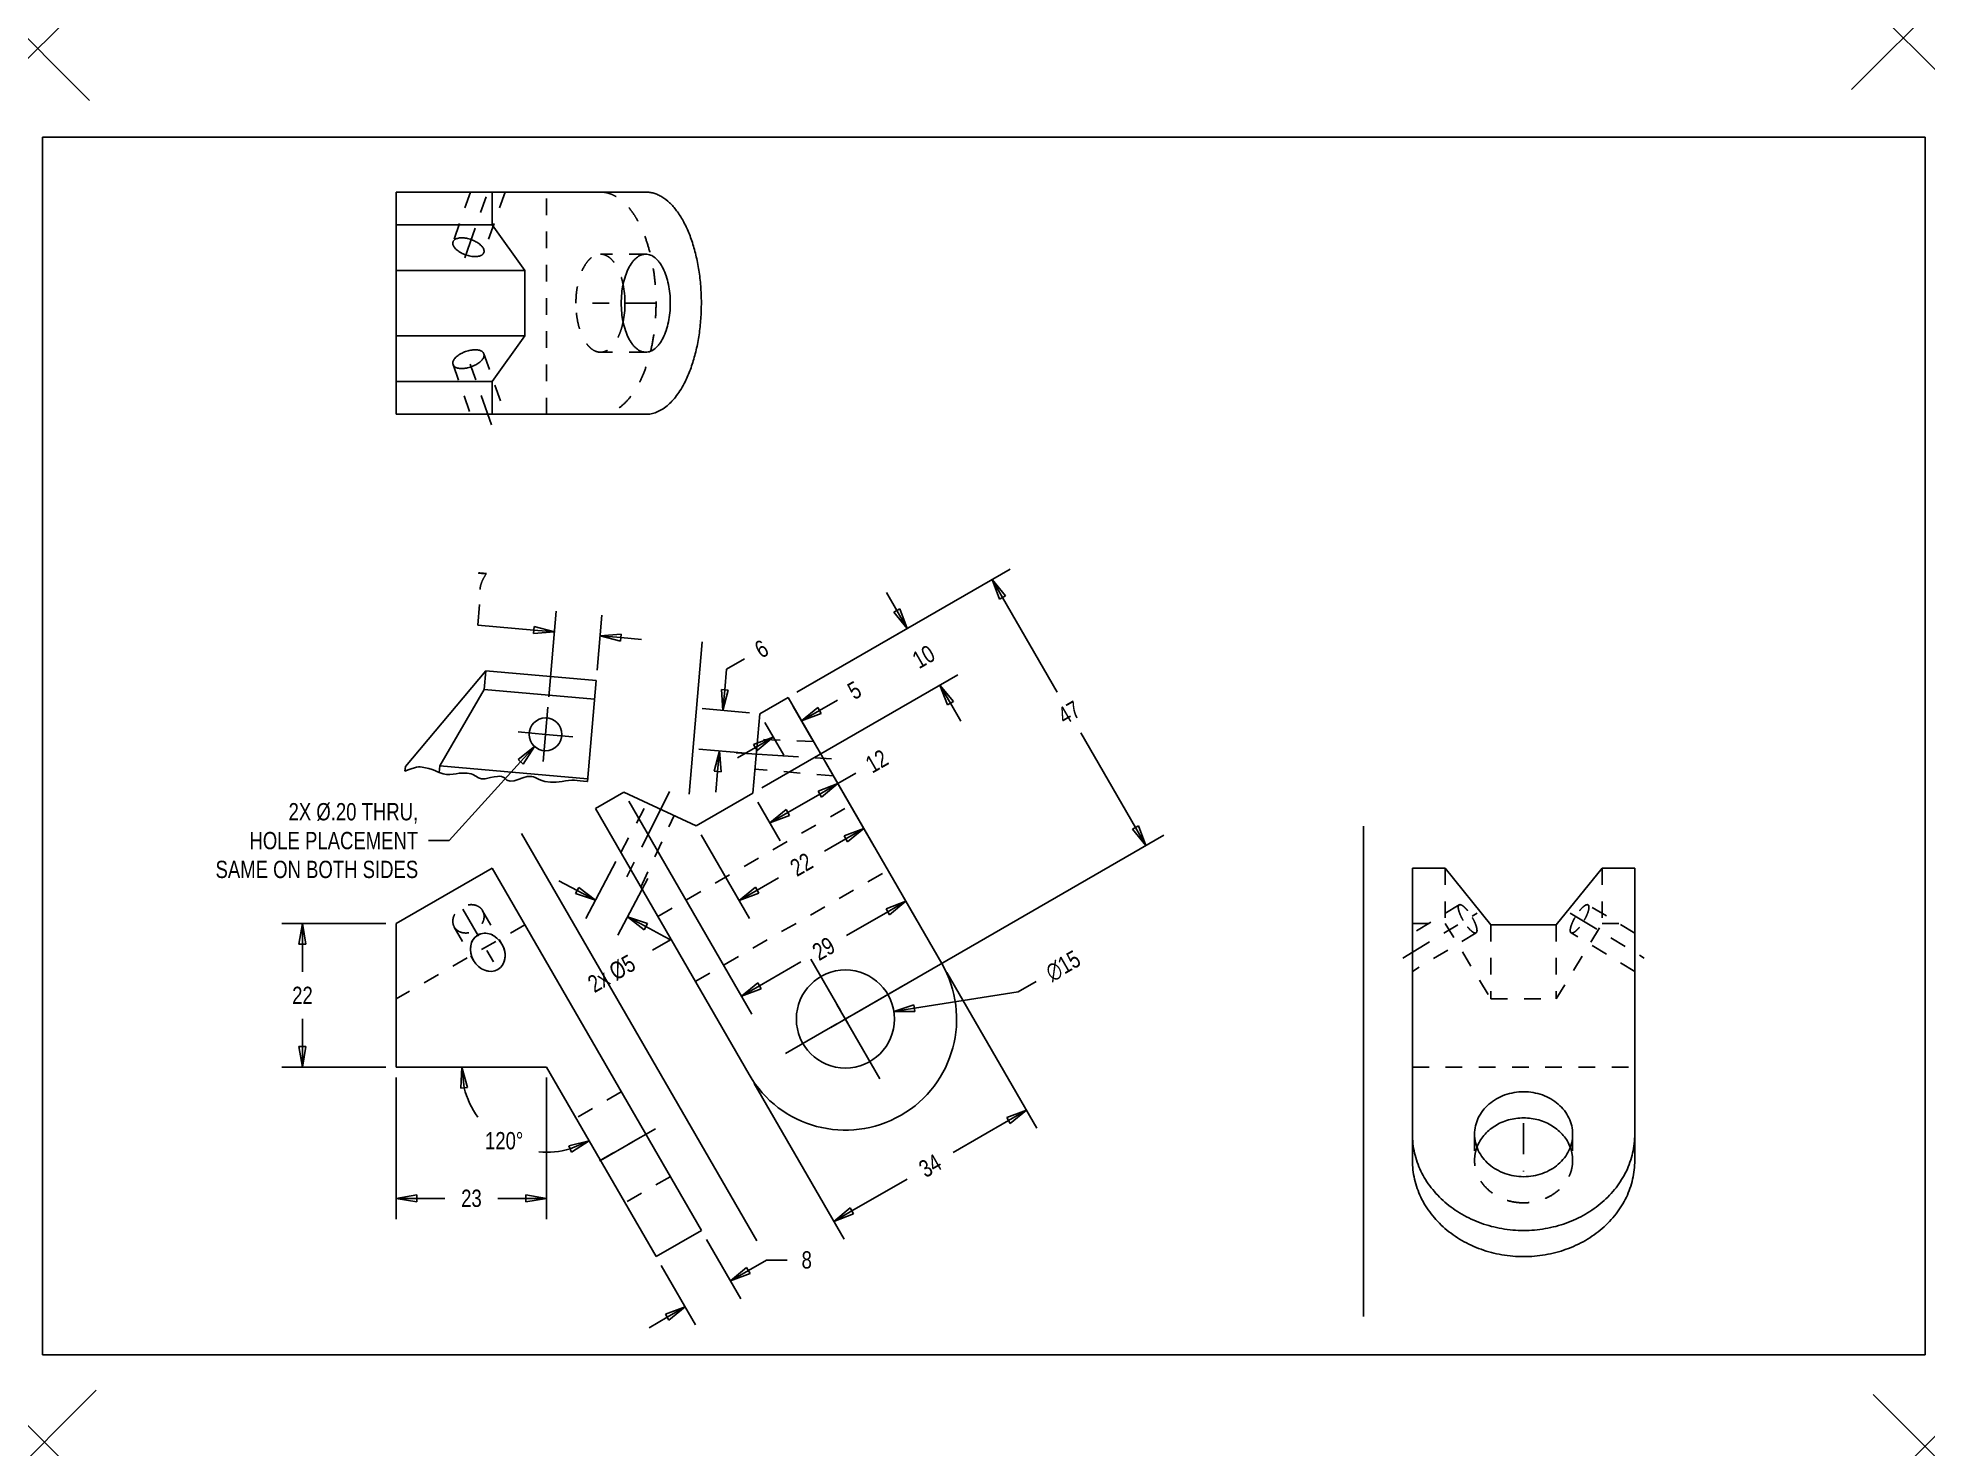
# Model space of a CAD drawing. Header units: inches. Extents: x 0 to 11.3, y -0.6 to 7.9.
import ezdxf

# ---------------------------------------------------------------- set-up
doc = ezdxf.new("R2010")
doc.units = ezdxf.units.IN
doc.header["$LTSCALE"] = 0.5
doc.header["$MEASUREMENT"] = 0
doc.header["$PDMODE"] = 3
doc.header["$PDSIZE"] = 0.3125
for name, pattern in [('CENTER', [0.6, 0.375, -0.075, 0.075, -0.075]), ('CENTER2', [1.125, 0.75, -0.125, 0.125, -0.125]), ('HIDDEN', [0.2, 0.1, -0.1]), ('PHANTOM', [0.8, 0.45, -0.05, 0.1, -0.05, 0.1, -0.05])]:
    doc.linetypes.add(name, pattern=pattern)
doc.layers.get('0').update_dxf_attribs({"linetype": 'CONTINUOUS'})
doc.layers.get('Defpoints').update_dxf_attribs({"linetype": 'CONTINUOUS'})
for name, color, linetype in [('02___PRT_ALL_AXES', 7, 'CONTINUOUS'), ('DEFAULT_2', 8, 'HIDDEN'), ('Dimensions', 6, 'CONTINUOUS'), ('newhidden', 7, 'HIDDEN'), ('newview', 7, 'CONTINUOUS')]:
    doc.layers.add(name, color=color, linetype=linetype)
doc.styles.get("Standard").update_dxf_attribs({"font": 'txt', "width": 0.8})
doc.dimstyles.new('DIMSTYLE_3', dxfattribs={"dimtxt": 0.1041666667, "dimasz": 0.125, "dimexe": 0.125, "dimexo": 0.0625, "dimgap": 0.09, "dimtad": 0, "dimtih": 1, "dimtoh": 1, "dimzin": 4, "dimdsep": 46, "dimtxsty": 'Standard', "dimblk": 'CLOSED', "dimblk1": 'CLOSED', "dimblk2": 'CLOSED', "dimcen": 0.09, "dimadec": 0, "dimazin": 0, "dimtfac": 1, "dimtofl": 0, "dimtmove": 0, "dimatfit": 2, "dimldrblk": 'CLOSED', "dimfxl": 1, "dimtolj": 1, "dimtzin": 4, "dimarcsym": 0})
doc.dimstyles.get("Standard").update_dxf_attribs({"dimtxt": 0.1041666667, "dimasz": 0.125, "dimexe": 0.125, "dimexo": 0.0625, "dimgap": 0.09, "dimtad": 0, "dimtih": 1, "dimtoh": 1, "dimzin": 4, "dimdsep": 46, "dimtxsty": 'Standard', "dimblk": 'CLOSED', "dimblk1": 'CLOSED', "dimblk2": 'CLOSED', "dimcen": 0.09, "dimadec": 0, "dimazin": 0, "dimtp": 0.01, "dimtm": 0.01, "dimtfac": 1, "dimtofl": 0, "dimtmove": 0, "dimatfit": 3, "dimldrblk": 'CLOSED', "dimfxl": 1, "dimtolj": 1, "dimtzin": 4, "dimarcsym": 0})

msp = doc.modelspace()

# ---------------------------------------------------------------- blocks, each defined once
blk = doc.blocks.new('_CLOSED')
at = {"color": 0, "linetype": 'ByBlock'}
for p, q in [((0, 0), (-1, 0.1666666667)), ((-1, 0.1666666667), (-1, -0.1666666667)), ((-1, -0.1666666667), (0, 0)), ((-1, 0), (0, 0))]:
    blk.add_line(p, q, dxfattribs=at)
blk = doc.blocks.new('*D1')
at = {"layer": 'Defpoints', "color": 0, "transparency": 16777216}
for p in [(2.129594944400001, 2.598621590700001), (1.565216805232406, 1.732479858400001), (2.129594944400001, 1.732479858400001)]:
    blk.add_point(p, dxfattribs=at)
at = {"layer": 'Dimensions', "color": 0, "lineweight": -2, "transparency": 16777216}
for p, q in [((2.067094944400001, 2.598621590700001), (1.440216805232405, 2.598621590700001)), ((1.565216805232406, 2.473621590700001), (1.565216805232406, 2.307634057900001)), ((1.565216805232406, 1.857479858400001), (1.565216805232406, 2.023467391200001)), ((2.067094944400001, 1.732479858400001), (1.440216805232405, 1.732479858400001))]:
    blk.add_line(p, q, dxfattribs=at)
at = {"layer": 'Dimensions', "color": 0, "lineweight": -2, "transparency": 16777216, "xscale": 0.125, "yscale": 0.125, "zscale": 0.125}
for p, rotation in [((1.565216805232405, 2.598621590700001), 90), ((1.565216805232406, 1.732479858400001), 270)]:
    blk.add_blockref('_CLOSED', p, dxfattribs=dict(at, rotation=rotation))
at = {"layer": 'Dimensions', "color": 0, "transparency": 16777216, "insert": (1.565216805232406, 2.16555072455), "char_height": 0.1041666667, "attachment_point": 5}
blk.add_mtext('\\A1;22', dxfattribs=at)
blk = doc.blocks.new('*D2')
at = {"layer": 'Defpoints', "color": 0, "transparency": 16777216}
for p in [(2.1295949444, 1.7324798584), (3.0351067554, 1.7324798584), (3.0351067554, 0.9427117566554628)]:
    blk.add_point(p, dxfattribs=at)
at = {"layer": 'Dimensions', "color": 0, "lineweight": -2, "transparency": 16777216}
for p, q in [((2.1295949444, 1.6699798584), (2.1295949444, 0.8177117566554628)), ((3.0351067554, 1.6699798584), (3.0351067554, 0.8177117566554628)), ((2.2545949444, 0.9427117566554628), (2.422906405433333, 0.9427117566554628)), ((2.9101067554, 0.9427117566554628), (2.741795294366667, 0.9427117566554628))]:
    blk.add_line(p, q, dxfattribs=at)
at = {"layer": 'Dimensions', "color": 0, "lineweight": -2, "transparency": 16777216, "xscale": 0.125, "yscale": 0.125, "zscale": 0.125, "rotation": 180}
blk.add_blockref('_CLOSED', (2.1295949444, 0.9427117566554628), dxfattribs=at)
at = {"layer": 'Dimensions', "color": 0, "lineweight": -2, "transparency": 16777216, "xscale": 0.125, "yscale": 0.125, "zscale": 0.125}
blk.add_blockref('_CLOSED', (3.0351067554, 0.9427117566554628), dxfattribs=at)
at = {"layer": 'Dimensions', "color": 0, "transparency": 16777216, "insert": (2.5823508499, 0.9427117566554628), "char_height": 0.1041666667, "attachment_point": 5}
blk.add_mtext('\\A1;23', dxfattribs=at)
blk = doc.blocks.new('*D3')
at = {"layer": 'Defpoints', "color": 0, "transparency": 16777216}
for p in [(3.9662848573, 0.7495533349000001), (3.6935209506, 0.5920730199000004), (4.141179291533131, 0.4466272889271108)]:
    blk.add_point(p, dxfattribs=at)
at = {"layer": 'Dimensions', "color": 0, "lineweight": -2, "transparency": 16777216}
for p, q in [((3.997534857306182, 0.6954267471670421), (4.203679291545495, 0.3383741134611948)), ((4.249432466999047, 0.5091272889394758), (4.357685642464963, 0.5716272889518406)), ((4.357685642464963, 0.5716272889518406), (4.482685642464963, 0.5716272889518408)), ((3.724770950606182, 0.5379464321670424), (3.930915384845496, 0.1808937984611951)), ((3.760162209367214, 0.2266469739147461), (3.651909033901299, 0.1641469739023813))]:
    blk.add_line(p, q, dxfattribs=at)
at = {"layer": 'Dimensions', "color": 0, "lineweight": -2, "transparency": 16777216, "xscale": 0.125, "yscale": 0.125, "zscale": 0.125}
for p, rotation in [((4.141179291533131, 0.4466272889271108), 210.0000000065444), ((3.86841538483313, 0.2891469739271111), 30.00000000654441)]:
    blk.add_blockref('_CLOSED', p, dxfattribs=dict(at, rotation=rotation))
at = {"layer": 'Dimensions', "color": 0, "transparency": 16777216, "insert": (4.60046342025163, 0.5716272889518408), "char_height": 0.1041666667, "attachment_point": 5}
blk.add_mtext('\\A1;8', dxfattribs=at)
blk = doc.blocks.new('*D4')
at = {"layer": 'Defpoints', "color": 0, "transparency": 16777216}
for p in [(2.1295949444, 1.7324798584), (3.0351067554, 1.7324798584), (3.0351067554, 1.7324798584), (2.643250894478713, 1.403673750025365), (3.693520950599999, 0.5920730198999997)]:
    blk.add_point(p, dxfattribs=at)
at = {"layer": 'Dimensions', "color": 0, "lineweight": -2, "transparency": 16777216}
for start, end in [(194.0361107940325, 216.0339646332485), (264.6482833623541, 285.9638892062061)]:
    blk.add_arc((3.0351067554, 1.7324798584), 0.5115314972148193, start, end, dxfattribs=at)
at = {"layer": 'Dimensions', "color": 0, "lineweight": -2, "transparency": 16777216, "xscale": 0.125, "yscale": 0.125, "zscale": 0.125}
for p, rotation in [((2.52357525818518, 1.7324798584), 97.01805539701625), ((3.290872504009255, 1.289480586977143), 22.9819446032224)]:
    blk.add_blockref('_CLOSED', p, dxfattribs=dict(at, rotation=rotation))
at = {"layer": 'Dimensions', "color": 0, "transparency": 16777216, "insert": (2.779341006793513, 1.289480586975545), "char_height": 0.1041666667, "attachment_point": 5}
blk.add_mtext('\\A1;120°', dxfattribs=at)
blk = doc.blocks.new('*D19')
at = {"layer": 'Defpoints', "color": 0, "linetype": 'Continuous', "transparency": 16777216}
for p in [(3.094484128416765, 3.810330723397375), (2.962333499187442, 3.6644325098951)]:
    blk.add_point(p, dxfattribs=at)
at = {"layer": 'Dimensions', "color": 0, "linetype": 'Continuous', "lineweight": -2, "transparency": 16777216}
for p, q in [((2.878417849636248, 3.571787144331564), (2.44902581080543, 3.097725600146239)), ((2.44902581080543, 3.097725600146239), (2.32402581080543, 3.097725600146239))]:
    blk.add_line(p, q, dxfattribs=at)
at = {"layer": 'Dimensions', "color": 0, "linetype": 'Continuous', "lineweight": -2, "transparency": 16777216, "xscale": 0.125, "yscale": 0.125, "zscale": 0.125, "rotation": 47.83057333488652}
blk.add_blockref('_CLOSED', (2.962333499187442, 3.6644325098951), dxfattribs=at)
at = {"layer": 'Dimensions', "color": 0, "linetype": 'Continuous', "transparency": 16777216, "insert": (2.261803588352096, 3.323420044662907), "char_height": 0.1041666667, "width": 1.5, "attachment_point": 3}
blk.add_mtext('\\A1;2X %%c.20 THRU,\\PHOLE PLACEMENT\\PSAME ON BOTH SIDES', dxfattribs=at)
blk = doc.blocks.new('*D20')
at = {"layer": 'Defpoints', "color": 0, "transparency": 16777216}
for p in [(3.356856067452168, 4.330493839941694), (3.333332224652098, 4.061183092546241), (3.042774612152098, 3.901847258146242)]:
    blk.add_point(p, dxfattribs=at)
at = {"layer": 'Dimensions', "color": 0, "lineweight": -2, "transparency": 16777216}
for p, q in [((2.620914500173577, 4.394777103443529), (2.631791624935557, 4.519302956811062)), ((3.048213174533088, 3.964110184830006), (3.093188003675073, 4.47900075577765)), ((3.338770787033088, 4.123446019230005), (3.367733192214148, 4.455019693309224)), ((2.95778502554556, 4.365352027172097), (2.620914500173577, 4.394777103443529)), ((3.481381920819701, 4.319616715179711), (3.605907774187235, 4.308739590417731))]:
    blk.add_line(p, q, dxfattribs=at)
at = {"layer": 'Dimensions', "color": 0, "lineweight": -2, "transparency": 16777216, "xscale": 0.125, "yscale": 0.125, "zscale": 0.125}
for p, rotation in [((3.082310878913093, 4.354474902410117), 355.0079798001221), ((3.356856067452168, 4.330493839941691), 175.007979800122)]:
    blk.add_blockref('_CLOSED', p, dxfattribs=dict(at, rotation=rotation))
at = {"layer": 'Dimensions', "color": 0, "transparency": 16777216, "insert": (2.644155290083125, 4.660847343488761), "char_height": 0.1041666667, "attachment_point": 5, "rotation": 355.00797980012203}
blk.add_mtext('\\A1;7', dxfattribs=at)
blk = doc.blocks.new('*U23')
at = {"layer": 'newhidden', "color": 0, "linetype": 'CENTER2', "transparency": 16777216}
blk.add_line((-0.3215699977308684, 0.02004129213865197), (0.3215699977308693, -0.02004129213865153), dxfattribs=at)
blk = doc.blocks.new('*U24')
at = {"layer": 'newhidden', "color": 0, "linetype": 'CENTER2', "transparency": 16777216}
blk.add_line((0.1434287306827899, 0.288508433231928), (-0.1434287306827904, -0.288508433231928), dxfattribs=at)
blk = doc.blocks.new('*U25')
at = {"layer": 'newhidden', "color": 0, "linetype": 'CENTER2', "transparency": 16777216}
for p, q in [((0, 0.05905511811397472), (0, 0.4152755905698736)), ((-0.4152755905698736, 0), (-0.05905511811397474, 0)), ((0.05905511811397472, 0), (0.4152755905698736, 0)), ((0, -0.4152755905698736), (0, -0.05905511811397474))]:
    blk.add_line(p, q, dxfattribs=at)
at = {"layer": 'newhidden', "color": 0, "linetype": 'Continuous', "transparency": 16777216}
for p, q in [((-0.02952755905698736, 0), (0.02952755905698736, 0)), ((0, -0.02952755905698736), (0, 0.02952755905698736))]:
    blk.add_line(p, q, dxfattribs=at)
blk = doc.blocks.new('*D26')
at = {"layer": 'Defpoints', "color": 0, "transparency": 16777216}
for p in [(5.402672121650977, 4.033727069165707), (4.487874565951317, 3.960174965239461), (4.275820994703062, 3.383139267514084)]:
    blk.add_point(p, dxfattribs=at)
at = {"layer": 'Dimensions', "color": 0, "lineweight": -2, "transparency": 16777216}
for p, q in [((5.143321727878369, 4.482935128024365), (5.080821727866005, 4.591188303490281)), ((4.542001153684275, 3.991424965245642), (5.314074903356651, 4.437181952570813)), ((4.32994758243602, 3.414389267520265), (5.510925297116893, 4.09622706917807)), ((5.465172121663342, 3.92547389369979), (5.527672121675707, 3.817220718233874))]:
    blk.add_line(p, q, dxfattribs=at)
at = {"layer": 'Dimensions', "color": 0, "lineweight": -2, "transparency": 16777216, "xscale": 0.125, "yscale": 0.125, "zscale": 0.125}
for p, rotation in [((5.205821727890735, 4.374681952558449), 300.0000000065443), ((5.402672121650977, 4.033727069165706), 120.0000000065443)]:
    blk.add_blockref('_CLOSED', p, dxfattribs=dict(at, rotation=rotation))
at = {"layer": 'Dimensions', "color": 0, "transparency": 16777216, "insert": (5.304246924770855, 4.204204510862075), "char_height": 0.1041666667, "attachment_point": 5, "rotation": 30.000000006544287}
blk.add_mtext('\\A1;10', dxfattribs=at)
blk = doc.blocks.new('*D27')
at = {"layer": 'Defpoints', "color": 0, "transparency": 16777216}
for p in [(4.487874565951318, 3.960174965239461), (6.64259355927028, 3.067551953829126), (4.833448114764868, 2.02304134416522)]:
    blk.add_point(p, dxfattribs=at)
at = {"layer": 'Dimensions', "color": 0, "lineweight": -2, "transparency": 16777216}
for p, q in [((4.542001153684278, 3.991424965245642), (5.825649884200382, 4.732539905549526)), ((5.77989670874683, 4.561786730071246), (6.108953467313318, 3.991843705810501)), ((6.580093559257915, 3.17580512929504), (6.251036800691427, 3.745748153555785)), ((4.887574702497826, 2.054291344171402), (6.750846734736196, 3.130051953841488))]:
    blk.add_line(p, q, dxfattribs=at)
at = {"layer": 'Dimensions', "color": 0, "lineweight": -2, "transparency": 16777216, "xscale": 0.125, "yscale": 0.125, "zscale": 0.125}
for p, rotation in [((5.717396708734466, 4.670039905537162), 120.0000000065443), ((6.642593559270281, 3.067551953829124), 300.0000000065443)]:
    blk.add_blockref('_CLOSED', p, dxfattribs=dict(at, rotation=rotation))
at = {"layer": 'Dimensions', "color": 0, "transparency": 16777216, "insert": (6.179995134002372, 3.868795929683141), "char_height": 0.1041666667, "attachment_point": 5, "rotation": 30.000000006544287}
blk.add_mtext('\\A1;47', dxfattribs=at)
blk = doc.blocks.new('*D28')
at = {"layer": 'Defpoints', "color": 0, "transparency": 16777216}
for p in [(4.487874565951315, 3.96017496523946), (4.317639019309232, 3.861889426534085), (4.569715479162371, 3.818422345457468)]:
    blk.add_point(p, dxfattribs=at)
at = {"layer": 'Dimensions', "color": 0, "lineweight": -2, "transparency": 16777216}
for p, q in [((4.519124565957497, 3.906048377506502), (4.632215479174736, 3.710169169991551)), ((4.677968654628287, 3.880922345469832), (4.786221830094203, 3.943422345482197)), ((4.348889019315415, 3.807762838801127), (4.461979932532653, 3.611883631286176)), ((4.291226757054373, 3.657636806739728), (4.182973581588456, 3.595136806727363))]:
    blk.add_line(p, q, dxfattribs=at)
at = {"layer": 'Dimensions', "color": 0, "lineweight": -2, "transparency": 16777216, "xscale": 0.125, "yscale": 0.125, "zscale": 0.125}
for p, rotation in [((4.569715479162371, 3.818422345457468), 210.0000000065443), ((4.399479932520288, 3.720136806752093), 30.00000000654428)]:
    blk.add_blockref('_CLOSED', p, dxfattribs=dict(at, rotation=rotation))
at = {"layer": 'Dimensions', "color": 0, "transparency": 16777216, "insert": (4.888220377652009, 4.00231123438718), "char_height": 0.1041666667, "attachment_point": 5, "rotation": 30.000000006544287}
blk.add_mtext('\\A1;5', dxfattribs=at)
blk = doc.blocks.new('*D29')
at = {"layer": 'Defpoints', "color": 0, "transparency": 16777216}
for p in [(4.68472495971156, 3.619220081846719), (4.787953311110461, 3.440423332489412), (4.275820994703059, 3.383139267514082)]:
    blk.add_point(p, dxfattribs=at)
at = {"layer": 'Dimensions', "color": 0, "lineweight": -2, "transparency": 16777216}
for p, q in [((4.715974959717743, 3.565093494113761), (4.850453311122825, 3.332170157023495)), ((4.787953311110461, 3.440423332489412), (4.896206486576377, 3.502923332501776)), ((4.307070994709242, 3.329012679781124), (4.441549346114324, 3.096089342690859)), ((4.487302521567876, 3.26684251816914), (4.679700135644544, 3.377923332477047))]:
    blk.add_line(p, q, dxfattribs=at)
at = {"layer": 'Dimensions', "color": 0, "lineweight": -2, "transparency": 16777216, "xscale": 0.125, "yscale": 0.125, "zscale": 0.125}
for p, rotation in [((4.787953311110461, 3.440423332489412), 30.00000000654428), ((4.37904934610196, 3.204342518156775), 210.0000000065443)]:
    blk.add_blockref('_CLOSED', p, dxfattribs=dict(at, rotation=rotation))
at = {"layer": 'Dimensions', "color": 0, "transparency": 16777216, "insert": (5.022261295356528, 3.57570111030284), "char_height": 0.1041666667, "attachment_point": 5, "rotation": 30.000000006544287}
blk.add_mtext('\\A1;12', dxfattribs=at)
blk = doc.blocks.new('*D30')
at = {"layer": 'Defpoints', "color": 0, "transparency": 16777216}
for p in [(4.684724959711559, 3.619220081846718), (3.93438232127552, 3.186009557446944), (4.944016746817449, 3.170113532712449)]:
    blk.add_point(p, dxfattribs=at)
at = {"layer": 'Dimensions', "color": 0, "lineweight": -2, "transparency": 16777216}
for p, q in [((4.715974959717742, 3.56509349411376), (5.006516746829814, 3.061860357246533)), ((3.965632321281702, 3.131882969713986), (4.256174108393774, 2.628649832846761)), ((4.835763571351533, 3.107613532700085), (4.706928366990754, 3.033230492761668)), ((4.301927283847325, 2.799403008325041), (4.430762488208105, 2.873786048263458))]:
    blk.add_line(p, q, dxfattribs=at)
at = {"layer": 'Dimensions', "color": 0, "lineweight": -2, "transparency": 16777216, "xscale": 0.125, "yscale": 0.125, "zscale": 0.125}
for p, rotation in [((4.944016746817449, 3.170113532712449), 30.00000000654428), ((4.193674108381409, 2.736903008312677), 210.0000000065443)]:
    blk.add_blockref('_CLOSED', p, dxfattribs=dict(at, rotation=rotation))
at = {"layer": 'Dimensions', "color": 0, "transparency": 16777216, "insert": (4.568845427599429, 2.953508270512562), "char_height": 0.1041666667, "attachment_point": 5, "rotation": 30.000000006544287}
blk.add_mtext('\\A1;22', dxfattribs=at)
blk = doc.blocks.new('*D31')
at = {"layer": 'Defpoints', "color": 0, "transparency": 16777216}
for p in [(3.498863509148861, 3.389169165212425), (5.151864459764213, 2.81011073374663), (5.197128835448726, 2.731710535308848)]:
    blk.add_point(p, dxfattribs=at)
at = {"layer": 'Dimensions', "color": 0, "lineweight": -2, "transparency": 16777216}
for p, q in [((3.530113509155044, 3.335042577479467), (4.270617778658631, 2.052451559815896)), ((5.183114459770396, 2.755984146013672), (5.259628835461091, 2.623457359842932)), ((5.08887565998281, 2.669210535296484), (4.840706246438821, 2.525929857544436)), ((4.316370954112183, 2.223204735294178), (4.564540367656171, 2.366485413046225))]:
    blk.add_line(p, q, dxfattribs=at)
at = {"layer": 'Dimensions', "color": 0, "lineweight": -2, "transparency": 16777216, "xscale": 0.125, "yscale": 0.125, "zscale": 0.125}
for p, rotation in [((5.197128835448726, 2.731710535308848), 30.00000000654428), ((4.208117778646267, 2.160704735281813), 210.0000000065443)]:
    blk.add_blockref('_CLOSED', p, dxfattribs=dict(at, rotation=rotation))
at = {"layer": 'Dimensions', "color": 0, "transparency": 16777216, "insert": (4.702623307047497, 2.446207635295329), "char_height": 0.1041666667, "attachment_point": 5, "rotation": 30.000000006544287}
blk.add_mtext('\\A1;29', dxfattribs=at)
blk = doc.blocks.new('*D32')
at = {"layer": 'Defpoints', "color": 0, "transparency": 16777216}
for p in [(4.096485328081233, 3.881206831086909), (4.317639019309232, 3.861889426534085), (4.296337209650724, 3.618017439335552)]:
    blk.add_point(p, dxfattribs=at)
at = {"layer": 'Dimensions', "color": 0, "lineweight": -2, "transparency": 16777216}
for p, q in [((4.107362452824038, 4.005732684456117), (4.118239577566843, 4.130258537825325)), ((4.118239577566843, 4.130258537825325), (4.22649275303276, 4.192758537837689)), ((4.255376092624628, 3.867327988905487), (3.971959474712026, 3.892083955829714)), ((4.23407428296612, 3.623456001706955), (3.950657665053518, 3.648211968631181)), ((4.064306393679921, 3.512808990519169), (4.053429268937116, 3.388283137149961))]:
    blk.add_line(p, q, dxfattribs=at)
at = {"layer": 'Dimensions', "color": 0, "lineweight": -2, "transparency": 16777216, "xscale": 0.125, "yscale": 0.125, "zscale": 0.125}
for p, rotation in [((4.096485328081234, 3.881206831086909), 265.0079798089448), ((4.075183518422725, 3.637334843888377), 85.00797980894474)]:
    blk.add_blockref('_CLOSED', p, dxfattribs=dict(at, rotation=rotation))
at = {"layer": 'Dimensions', "color": 0, "transparency": 16777216, "insert": (4.328491300590565, 4.251647426742673), "char_height": 0.1041666667, "attachment_point": 5, "rotation": 30.000000006544287}
blk.add_mtext('\\A1;6', dxfattribs=at)
blk = doc.blocks.new('*D33')
at = {"layer": 'Defpoints', "color": 0, "transparency": 16777216}
for p in [(3.48163274895728, 3.025871562643461), (3.672837289051032, 2.924723754455606), (3.521048991779231, 2.63779107552334)]:
    blk.add_point(p, dxfattribs=at)
at = {"layer": 'Dimensions', "color": 0, "lineweight": -2, "transparency": 16777216}
for p, q in [((3.452407399381477, 2.97062548638304), (3.271393752533874, 2.628446731190355)), ((3.219352299164641, 2.797389582862801), (3.108860146643802, 2.855840282014407)), ((3.643611939475229, 2.869477678195185), (3.462598292627625, 2.5272989230025)), ((3.63154114430007, 2.579340376371733), (3.74203329682091, 2.520889677220127)), ((3.672771279632033, 2.437763230803851), (3.781024455097949, 2.500263230816215)), ((3.781024455097949, 2.500263230816215), (3.74203329682091, 2.520889677220127))]:
    blk.add_line(p, q, dxfattribs=at)
at = {"layer": 'Dimensions', "color": 0, "lineweight": -2, "transparency": 16777216, "xscale": 0.125, "yscale": 0.125, "zscale": 0.125}
for p, rotation in [((3.32984445168548, 2.738938883711195), 332.1210176698565), ((3.521048991779232, 2.637791075523339), 152.1210176698565)]:
    blk.add_blockref('_CLOSED', p, dxfattribs=dict(at, rotation=rotation))
at = {"layer": 'Dimensions', "color": 0, "transparency": 16777216, "insert": (3.42643516474015, 2.295541008522382), "char_height": 0.1041666667, "attachment_point": 5, "rotation": 30.000000006544287}
blk.add_mtext('\\A1;2x %%C5', dxfattribs=at)
blk = doc.blocks.new('*D34')
at = {"layer": 'Defpoints', "color": 0, "transparency": 16777216}
for p in [(5.413071416487136, 2.357687013531427), (4.253824813042599, 1.688395674799018), (5.923373094465288, 1.47381858031876)]:
    blk.add_point(p, dxfattribs=at)
at = {"layer": 'Dimensions', "color": 0, "lineweight": -2, "transparency": 16777216}
for p, q in [((5.444321416493318, 2.303560425798469), (5.985873094477653, 1.365565404852844)), ((4.285074813048782, 1.63426908706606), (4.826626491033116, 0.6962740661204363)), ((5.815119918999372, 1.411318580306395), (5.481832732134344, 1.218895133201661)), ((4.872379666486667, 0.8670272415987168), (5.205666853351694, 1.059450688703451))]:
    blk.add_line(p, q, dxfattribs=at)
at = {"layer": 'Dimensions', "color": 0, "lineweight": -2, "transparency": 16777216, "xscale": 0.125, "yscale": 0.125, "zscale": 0.125}
for p, rotation in [((5.923373094465288, 1.47381858031876), 30.00000000654428), ((4.764126491020751, 0.8045272415863525), 210.0000000065443)]:
    blk.add_blockref('_CLOSED', p, dxfattribs=dict(at, rotation=rotation))
at = {"layer": 'Dimensions', "color": 0, "transparency": 16777216, "insert": (5.34374979274302, 1.139172910952555), "char_height": 0.1041666667, "attachment_point": 5, "rotation": 30.000000006544287}
blk.add_mtext('\\A1;34', dxfattribs=at)
blk = doc.blocks.new('*D35')
at = {"layer": 'Defpoints', "color": 0, "transparency": 16777216}
for p in [(5.125172581401298, 2.068697778017177), (4.541723648128436, 1.977384910313268)]:
    blk.add_point(p, dxfattribs=at)
at = {"layer": 'Dimensions', "color": 0, "lineweight": -2, "transparency": 16777216}
for p, q in [((5.873679672474019, 2.185843127138238), (5.248669272269569, 2.088025668346613)), ((5.981932847939936, 2.248343127150603), (5.873679672474019, 2.185843127138238)), ((4.74511352358468, 1.972041344155132), (4.921782705945056, 2.074041344175311)), ((4.884448114774957, 1.934706752985034), (4.782448114754779, 2.111375935345409))]:
    blk.add_line(p, q, dxfattribs=at)
at = {"layer": 'Dimensions', "color": 0, "lineweight": -2, "transparency": 16777216, "xscale": 0.125, "yscale": 0.125, "zscale": 0.125, "rotation": 188.8949392629675}
blk.add_blockref('_CLOSED', (5.125172581401298, 2.068697778017176), dxfattribs=at)
at = {"layer": 'Dimensions', "color": 0, "transparency": 16777216, "insert": (6.144072048553605, 2.341954238295789), "char_height": 0.1041666667, "attachment_point": 5, "rotation": 30.000000006544287}
blk.add_mtext('\\A1;∅15', dxfattribs=at)

# ---------------------------------------------------------------- dimensions: what is measured, and where the dimension line sits
at = {"layer": 'Dimensions'}
dim = msp.add_linear_dim(base=(3.356856067452168, 4.330493839941694), p1=(3.042774612152096, 3.90184725814624), p2=(3.333332224652096, 4.061183092546238), angle=355.0079798001221, text='7', dimstyle='Standard', override={"dimdec": 0, "dimlfac": 25.4, "dimzin": 0, "dimpost": ' REF', "dimcen": 0.102, "dimtp": 0, "dimtm": 0, "dimtdec": 0, "dimtzin": 0}, dxfattribs=at)
dim.commit()
dim.dimension.update_dxf_attribs({"geometry": '*D20', "text_midpoint": (2.644155290083125, 4.660847343488761), "dimtype": 160, "text_rotation": 90})
for base, p1, p2, angle, picture, middle in [((6.64259355927028, 3.067551953829126), (4.487874565951317, 3.960174965239459), (4.833448114764866, 2.02304134416522), 120.0000000065443, '*D27', (6.179995134002372, 3.868795929683142)), ((5.402672121650977, 4.033727069165707), (4.487874565951315, 3.96017496523946), (4.27582099470306, 3.383139267514082), 120.0000000065443, '*D26', (5.304246924770855, 4.204204510862076)), ((4.787953311110461, 3.440423332489412), (4.275820994703059, 3.383139267514082), (4.684724959711559, 3.619220081846718), 30.00000000654428, '*D29', (5.022261295356528, 3.575701110302841)), ((4.944016746817449, 3.170113532712449), (3.934382321275519, 3.186009557446944), (4.684724959711559, 3.619220081846717), 30.00000000654428, '*D30', (4.568845427599429, 2.953508270512563)), ((5.197128835448726, 2.731710535308848), (3.498863509148861, 3.389169165212425), (5.151864459764212, 2.81011073374663), 30.00000000654428, '*D31', (4.702623307047497, 2.44620763529533)), ((1.565216805232406, 1.732479858400001), (2.1295949444, 2.5986215907), (2.1295949444, 1.7324798584), 90, '*D1', (1.565216805232406, 2.16555072455)), ((5.923373094465288, 1.47381858031876), (4.253824813042598, 1.688395674799017), (5.413071416487135, 2.357687013531427), 30.00000000654428, '*D34', (5.34374979274302, 1.139172910952556))]:
    dim = msp.add_linear_dim(base=base, p1=p1, p2=p2, angle=angle, dimstyle='Standard', override={"dimdec": 0, "dimlfac": 25.4, "dimzin": 0, "dimcen": 0.102, "dimtp": 0, "dimtm": 0, "dimtdec": 0, "dimtzin": 0}, dxfattribs=at)
    dim.commit()
    dim.dimension.update_dxf_attribs({"geometry": picture, "text_midpoint": middle})
for p1, p2, distance, picture, middle in [((4.296337209650725, 3.618017439335552), (4.317639019309233, 3.861889426534085), 0.22199575955956266, '*D32', (4.328491300590565, 4.251647426742673)), ((3.6935209506, 0.5920730199), (3.9662848573, 0.7495533349), -0.34978886839706047, '*D3', (4.60046342025163, 0.5716272889518408))]:
    dim = msp.add_aligned_dim(p1=p1, p2=p2, distance=distance, dimstyle='Standard', override={"dimdec": 0, "dimlfac": 25.4, "dimzin": 0, "dimcen": 0.102, "dimtp": 0, "dimtm": 0, "dimtdec": 0, "dimtzin": 0}, dxfattribs=at)
    dim.commit()
    dim.dimension.update_dxf_attribs({"geometry": picture, "text_midpoint": middle})
dim = msp.add_linear_dim(base=(4.569715479162371, 3.818422345457468), p1=(4.317639019309233, 3.861889426534085), p2=(4.487874565951315, 3.96017496523946), angle=30.00000000654428, dimstyle='Standard', override={"dimdec": 0, "dimlfac": 25.4, "dimzin": 0, "dimcen": 0.102, "dimtp": 0, "dimtm": 0, "dimtdec": 0, "dimtzin": 0}, dxfattribs=at)
dim.commit()
dim.dimension.update_dxf_attribs({"geometry": '*D28', "text_midpoint": (4.888220377652008, 4.002311234387181), "dimtype": 160})
at = {"layer": 'Dimensions', "linetype": 'Continuous'}
dim = msp.add_diameter_dim_2p(p1=(3.094484128416765, 3.810330723397375), p2=(2.962333499187442, 3.6644325098951), text='2X %%c<> THRU,\\PHOLE PLACEMENT\\PSAME ON BOTH SIDES', dimstyle='DIMSTYLE_3', override={"dimpost": '<>', "dimcen": 0}, dxfattribs=at)
dim.commit()
dim.dimension.update_dxf_attribs({"geometry": '*D19', "text_midpoint": (1.511803588352096, 3.09772560014624), "dimtype": 163})
at = {"layer": 'Dimensions'}
dim = msp.add_linear_dim(base=(3.521048991779231, 2.63779107552334), p1=(3.48163274895728, 3.025871562643461), p2=(3.672837289051031, 2.924723754455606), angle=332.12101766985654, text='2x %%C5', dimstyle='Standard', override={"dimdec": 0, "dimlfac": 25.4, "dimzin": 0, "dimcen": 0.102, "dimtp": 0, "dimtm": 0, "dimtdec": 0, "dimtmove": 1, "dimtzin": 0}, dxfattribs=at)
dim.commit()
dim.dimension.update_dxf_attribs({"geometry": '*D33', "text_midpoint": (3.571034582095285, 2.379025521079053), "dimtype": 161})
dim = msp.add_diameter_dim_2p(p1=(4.541723648128436, 1.977384910313268), p2=(5.125172581401298, 2.068697778017177), dimstyle='Standard', override={"dimdec": 0, "dimlfac": 25.4, "dimzin": 0, "dimcen": 0.102, "dimtp": 0, "dimtm": 0, "dimtdec": 0, "dimtzin": 0}, dxfattribs=at)
dim.commit()
dim.dimension.update_dxf_attribs({"geometry": '*D35', "text_midpoint": (6.144072048553605, 2.34195423829579), "dimtype": 163})
dim = msp.add_linear_dim(base=(3.0351067554, 0.9427117566554628), p1=(2.1295949444, 1.7324798584), p2=(3.0351067554, 1.7324798584), dimstyle='Standard', override={"dimdec": 0, "dimlfac": 25.4, "dimzin": 0, "dimcen": 0.102, "dimtp": 0, "dimtm": 0, "dimtdec": 0, "dimtzin": 0}, dxfattribs=at)
dim.commit()
dim.dimension.update_dxf_attribs({"geometry": '*D2', "text_midpoint": (2.5823508499, 0.9427117566554628)})
dim = msp.add_angular_dim_2l(base=(2.643250894478713, 1.403673750025365), line1=((3.6935209506, 0.5920730199), (3.0351067554, 1.7324798584)), line2=((2.1295949444, 1.7324798584), (3.0351067554, 1.7324798584)), dimstyle='Standard', override={"dimdec": 0, "dimlfac": 25.4, "dimzin": 0, "dimcen": 0.102, "dimtp": 0, "dimtm": 0, "dimtdec": 0, "dimtzin": 0}, dxfattribs=at)
dim.commit()
dim.dimension.update_dxf_attribs({"geometry": '*D4', "text_midpoint": (2.779341006793513, 1.289480586975545)})

# ---------------------------------------------------------------- linework, layer by layer
at = {"color": 7, "linetype": 'Continuous'}
for p, q in [((0, 0), (0, 7.333333333300001)), ((0, 7.333333333300001), (11.3333333333, 7.333333333300001)), ((11.3333333333, 0), (11.3333333333, 7.333333333300001)), ((2.1295949444, 5.6646848076), (2.1295949444, 7.0032674848)), ((3.631639188, 7.0032674848), (2.1295949444, 7.0032674848)), ((2.7064423377, 6.8064170911), (2.7064423377, 7.0032674848)), ((2.7064423377, 6.8064170911), (2.1295949444, 6.8064170911)), ((2.9032927314, 6.530826539900001), (2.7064423377, 6.8064170911)), ((2.9032927314, 6.530826539900001), (2.1295949444, 6.530826539900001)), ((2.9032927314, 6.1371257525), (2.9032927314, 6.530826539900001)), ((2.9032927314, 6.1371257525), (2.1295949444, 6.1371257525)), ((2.7064423377, 5.8615352013), (2.9032927314, 6.1371257525)), ((2.7064423377, 5.8615352013), (2.1295949444, 5.8615352013)), ((2.7064423377, 5.6646848076), (2.7064423377, 5.8615352013)), ((3.631639188, 5.6646848076), (2.1295949444, 5.6646848076)), ((2.669772808552096, 4.119143896346239), (2.184872146552095, 3.54465287974624)), ((2.659949782652095, 4.00668580524624), (2.669772808552096, 4.119143896346239)), ((3.333332224652096, 4.06118309254624), (2.669772808552096, 4.119143896346239)), ((2.391690702952095, 3.54771489324624), (2.659949782652095, 4.00668580524624)), ((3.323509198752095, 3.948725001446239), (2.659949782652095, 4.00668580524624)), ((3.280325546052095, 3.45434056464624), (3.333332224652096, 4.06118309254624)), ((2.182340623952096, 3.515670954946239), (2.184872146552095, 3.54465287974624)), ((2.206601761852096, 3.524654716446239), (2.182340623952096, 3.515670954946239)), ((2.251833459752095, 3.53996724164624), (2.206601761852096, 3.524654716446239)), ((2.263167837652096, 3.54110785674624), (2.251833459752095, 3.53996724164624)), ((2.274323745552095, 3.54099479054624), (2.263167837652096, 3.54110785674624)), ((2.285381070152096, 3.53996724164624), (2.274323745552095, 3.54099479054624)), ((2.305543191852096, 3.53653670214624), (2.285381070152096, 3.53996724164624)), ((2.325478075452096, 3.53146860024624), (2.305543191852096, 3.53653670214624)), ((2.345021266452096, 3.52505719254624), (2.325478075452096, 3.53146860024624)), ((2.361166589052096, 3.51887391584624), (2.345021266452096, 3.52505719254624)), ((2.388253780052096, 3.508367568846239), (2.391690702952095, 3.54771489324624)), ((3.281691174052096, 3.46997484254624), (2.391690702952095, 3.54771489324624)), ((2.377218168652096, 3.51248165154624), (2.361166589052096, 3.51887391584624)), ((2.393478925952095, 3.506419631246239), (2.377218168652096, 3.51248165154624)), ((2.413027688152096, 3.500461863746239), (2.393478925952095, 3.506419631246239)), ((2.432999806752096, 3.49647370904624), (2.413027688152096, 3.500461863746239)), ((2.453119122252096, 3.49523709444624), (2.432999806752096, 3.49647370904624)), ((2.471762329152096, 3.49686137914624), (2.453119122252096, 3.49523709444624)), ((2.490373441152096, 3.49989456884624), (2.471762329152096, 3.49686137914624)), ((2.509031806252096, 3.502692118946239), (2.490373441152096, 3.49989456884624)), ((2.525143679152096, 3.50385727684624), (2.509031806252096, 3.502692118946239)), ((2.541309419852096, 3.50380167644624), (2.525143679152096, 3.50385727684624)), ((2.557489465752096, 3.502692118946239), (2.541309419852096, 3.50380167644624)), ((2.568923770252097, 3.501270656746239), (2.557489465752096, 3.502692118946239)), ((2.580166073152096, 3.49893998434624), (2.568923770252097, 3.501270656746239)), ((2.591037076152096, 3.49523709444624), (2.580166073152096, 3.49893998434624)), ((2.608476039752096, 3.485651052746239), (2.591037076152096, 3.49523709444624)), ((2.625485319152096, 3.47540895424624), (2.608476039752096, 3.485651052746239)), ((2.643222247852096, 3.46914450854624), (2.625485319152096, 3.47540895424624)), ((2.654181683752096, 3.468838855246239), (2.643222247852096, 3.46914450854624)), ((2.665466168452095, 3.47041486254624), (2.654181683752096, 3.468838855246239)), ((2.697767516452096, 3.47748675964624), (2.665466168452095, 3.47041486254624)), ((2.718598436752096, 3.48132763684624), (2.697767516452096, 3.47748675964624)), ((2.740137566852097, 3.48405455764624), (2.718598436752096, 3.48132763684624)), ((2.751869637752096, 3.48474207214624), (2.740137566852097, 3.48405455764624)), ((2.763298466552095, 3.48388204564624), (2.751869637752096, 3.48474207214624)), ((2.773685177252096, 3.48032704534624), (2.763298466552095, 3.48388204564624)), ((2.781446708052096, 3.47463217734624), (2.773685177252096, 3.48032704534624)), ((2.788647137652097, 3.46783447604624), (2.781446708052096, 3.47463217734624)), ((2.796050250852096, 3.461689483946239), (2.788647137652097, 3.46783447604624)), ((2.816171287552097, 3.45536675014624), (2.796050250852096, 3.461689483946239)), ((2.839262655952096, 3.457925657046239), (2.816171287552097, 3.45536675014624)), ((2.863145471652096, 3.46541699624624), (2.839262655952096, 3.457925657046239)), ((2.891658131152097, 3.47623306974624), (2.863145471652096, 3.46541699624624)), ((2.918744378552097, 3.483981448346239), (2.891658131152097, 3.47623306974624)), ((2.945150741552096, 3.48405455764624), (2.918744378552097, 3.483981448346239)), ((2.955116825652096, 3.48126893734624), (2.945150741552096, 3.48405455764624)), ((2.965065760652095, 3.477336501446239), (2.955116825652096, 3.48126893734624)), ((2.991011456852096, 3.46569717914624), (2.965065760652095, 3.477336501446239)), ((3.007089145152095, 3.45929904034624), (2.991011456852096, 3.46569717914624)), ((3.023428499152095, 3.45423445944624), (3.007089145152095, 3.45929904034624)), ((3.057513750552095, 3.44925416774624), (3.023428499152095, 3.45423445944624)), ((3.092618922552097, 3.44991899644624), (3.057513750552095, 3.44925416774624)), ((3.127798842652096, 3.45423445944624), (3.092618922552097, 3.44991899644624)), ((3.147777602852097, 3.457496730546239), (3.127798842652096, 3.45423445944624)), ((3.167610176652095, 3.460313362646239), (3.147777602852097, 3.457496730546239)), ((3.187439038952096, 3.461689483946239), (3.167610176652095, 3.460313362646239)), ((3.203549049452096, 3.46125369234624), (3.187439038952096, 3.461689483946239)), ((3.219713649352096, 3.459814775046239), (3.203549049452096, 3.46125369234624)), ((3.235896698452096, 3.45796197174624), (3.219713649352096, 3.459814775046239)), ((3.257018392852096, 3.45576034804624), (3.235896698452096, 3.45796197174624)), ((3.278133198752096, 3.454352847346239), (3.257018392852096, 3.45576034804624)), ((3.280325546052095, 3.45434056464624), (3.278133198752096, 3.454352847346239)), ((2.7064423377, 2.9316645885), (2.1295949444, 2.5986215907)), ((3.9662848573, 0.7495533349), (2.7064423377, 2.9316645885)), ((8.2464450307, 1.1716963217), (8.2464450307, 2.9316645885)), ((8.2464450307, 2.9316645885), (8.4432954244, 2.9316645885)), ((8.4432954244, 2.9316645885), (8.7188859756, 2.5907097051)), ((9.112586763, 2.5907097051), (9.3881773142, 2.9316645885)), ((9.3881773142, 2.9316645885), (9.5850277079, 2.9316645885)), ((9.5850277079, 1.1716963217), (9.5850277079, 2.9316645885)), ((2.1295949444, 2.5986215907), (2.1295949444, 1.7324798584)), ((8.7188859756, 2.5907097051), (9.112586763, 2.5907097051)), ((2.1295949444, 1.7324798584), (3.0351067554, 1.7324798584)), ((3.6935209506, 0.5920730199), (3.0351067554, 1.7324798584)), ((3.6935209506, 0.5920730199), (3.9662848573, 0.7495533349)), ((0, 0), (11.3333333333, 0))]:
    msp.add_line(p, q, dxfattribs=at)
msp.add_line((7.952643260682329, 3.183819675734963), (7.952643260682328, 0.2307036550973152))
for points, knots in [([(3.631639188, 5.6646848076), (3.6426232575, 5.6646848076), (3.6649628804, 5.6669136911), (3.6978525863, 5.676804505900001), (3.7299740265, 5.693098722799999), (3.7610086667, 5.715554243400001), (3.7907087733, 5.7439091526), (3.8188196126, 5.7778822201), (3.8451049942, 5.817145015299999), (3.8737835424, 5.8694529866), (3.9024413946, 5.936703430700001), (3.9284619431, 6.0197334303), (3.9481664812, 6.1094640053), (3.9611337365, 6.2039848111), (3.9670850854, 6.301284183099999), (3.9658918431, 6.3992823857), (3.9575798735, 6.4958843226), (3.9423285298, 6.589027221499999), (3.9204654219, 6.676729109299999), (3.8924534335, 6.7571368025), (3.858875826, 6.8285677838), (3.8203864016, 6.889555580800001), (3.7777167333, 6.938835556900001), (3.7382255126, 6.970018555499999), (3.7055277549, 6.9873734402), (3.6811531869, 6.9965185039), (3.6564770401, 7.0020306645), (3.6398645268, 7.0032674848), (3.631639188, 7.0032674848)], [0, 0, 0, 0, 0.0203384368, 0.0412575892, 0.0632480639, 0.0867155743, 0.1119380256, 0.1390789431, 0.168203453, 0.1992954417, 0.2494152299, 0.303276197, 0.360188463, 0.419322986, 0.4797585161, 0.5405227706, 0.6006308858, 0.6591232471, 0.7151045836, 0.7677866515, 0.8165380909000001, 0.8609469332999999, 0.900904302, 0.9367137006, 0.9533329208, 0.9692856801, 0.9847697128, 1, 1, 1, 1]), ([(3.4840013928, 6.3339761462), (3.4840013928, 6.353201594500001), (3.485841653, 6.3911292682), (3.4940576977, 6.4461260643), (3.5074046358, 6.496934165700001), (3.5253869969, 6.541661371799999), (3.5443371587, 6.5736002423), (3.5614670958, 6.594302969199999), (3.57831042, 6.6103988852), (3.5970801653, 6.6222971642), (3.6169355465, 6.6282697182), (3.6267923135, 6.629250831599999), (3.631639188, 6.629250831599999)], [0, 0, 0, 0, 0.1614593165, 0.318291455, 0.466216192, 0.6016099581000001, 0.7219835139, 0.7762925529000001, 0.8267613733, 0.9174459895, 0.9592949391, 1, 1, 1, 1]), ([(3.631639188, 6.629250831599999), (3.6364860625, 6.629250831599999), (3.6463428296, 6.6282697182), (3.6661982108, 6.6222971642), (3.684967956, 6.6103988852), (3.7018112803, 6.594302969199999), (3.7189412174, 6.5736002423), (3.7378913792, 6.541661371799999), (3.7558737403, 6.496934165700001), (3.7692206784, 6.4461260643), (3.7774367231, 6.3911292682), (3.7792769833, 6.353201594500001), (3.7792769833, 6.3339761462)], [0, 0, 0, 0, 0.0407050609, 0.0825540105, 0.1732386267, 0.2237074471, 0.2780164861, 0.3983900419, 0.5337838079999999, 0.681708545, 0.8385406835, 1, 1, 1, 1]), ([(3.4953178355, 6.4467643305), (3.4990910778, 6.4285095327), (3.5046802271, 6.391016193), (3.5065130766, 6.3531646051), (3.5065130766, 6.3339761462)], [0, 0, 0, 0, 0.4927598472999999, 1, 1, 1, 1]), ([(3.631639188, 6.0387014608), (3.6267923135, 6.0387014608), (3.6169355465, 6.0396825742), (3.5970801653, 6.045655128200001), (3.57831042, 6.0575534072), (3.5614670958, 6.073649323300001), (3.5443371587, 6.094352050099999), (3.5253869969, 6.1262909206), (3.5074046358, 6.1710181267), (3.4940576977, 6.2218262282), (3.485841653, 6.2768230242), (3.4840013928, 6.314750697899999), (3.4840013928, 6.3339761462)], [0, 0, 0, 0, 0.0407050609, 0.0825540105, 0.1732386267, 0.2237074471, 0.2780164861, 0.3983900419, 0.5337838079999999, 0.681708545, 0.8385406835, 1, 1, 1, 1]), ([(3.5065130766, 6.3339761462), (3.5065130766, 6.3147876874), (3.5046802271, 6.2769360994), (3.4990910778, 6.2394427598), (3.4953178355, 6.221187961900001)], [0, 0, 0, 0, 0.5072401527, 1, 1, 1, 1]), ([(3.7792769833, 6.3339761462), (3.7792769833, 6.314750697899999), (3.7774367231, 6.2768230242), (3.7692206784, 6.2218262282), (3.7558737403, 6.1710181267), (3.7378913792, 6.1262909206), (3.7189412174, 6.094352050099999), (3.7018112803, 6.073649323300001), (3.684967956, 6.0575534072), (3.6661982108, 6.045655128200001), (3.6463428296, 6.0396825742), (3.6364860625, 6.0387014608), (3.631639188, 6.0387014608)], [0, 0, 0, 0, 0.1614593165, 0.318291455, 0.466216192, 0.6016099581000001, 0.7219835139, 0.7762925529000001, 0.8267613733, 0.9174459895, 0.9592949391, 1, 1, 1, 1]), ([(8.6204616839, 1.3291766366), (8.6204616839, 1.3459130373), (8.6243252406, 1.3797135768), (8.641419048, 1.4281822061), (8.6690854862, 1.472741028), (8.706181624600001, 1.5116599336), (8.751232165700001, 1.5435069867), (8.8025025594, 1.5671154108), (8.8580216026, 1.58163301), (8.8964644666, 1.5848927992), (8.9157363693, 1.5848927992)], [0, 0, 0, 0, 0.1160613126, 0.2335533542, 0.3536441662, 0.477048204, 0.6039402503, 0.7339742767, 0.8663558332, 1, 1, 1, 1]), ([(8.9157363693, 1.5848927992), (8.935008271900001, 1.5848927992), (8.9734511359, 1.58163301), (9.0289701791, 1.5671154108), (9.0802405728, 1.5435069867), (9.1252911139, 1.5116599336), (9.1623872523, 1.472741028), (9.1900536906, 1.4281822061), (9.2071474979, 1.3797135768), (9.2110110547, 1.3459130373), (9.2110110547, 1.3291766366)], [0, 0, 0, 0, 0.1336441668, 0.2660257233, 0.3960597497, 0.522951796, 0.6463558338000001, 0.7664466458, 0.8839386873999999, 1, 1, 1, 1]), ([(8.6348218138, 1.2504735844), (8.639623285, 1.2633126511), (8.6516503062, 1.2884346035), (8.6760419211, 1.3228308505), (8.7063247611, 1.3534681319), (8.7417267656, 1.3795939065), (8.7813912851, 1.400587507), (8.8387767885, 1.4211447215), (8.8850117752, 1.4274124842), (8.9157363693, 1.4274124842)], [0, 0, 0, 0, 0.1167440628, 0.2358124271, 0.3575583764, 0.4820577019, 0.6091253217, 0.7383248591, 1, 1, 1, 1]), ([(8.9157363693, 1.4274124842), (8.9464609634, 1.4274124842), (8.9926959501, 1.4211447215), (9.0500814534, 1.400587507), (9.089745973, 1.3795939065), (9.1251479774, 1.3534681319), (9.155430817400001, 1.3228308505), (9.1798224324, 1.2884346035), (9.1918494535, 1.2633126511), (9.1966509247, 1.2504735844)], [0, 0, 0, 0, 0.2616751409, 0.3908746783, 0.5179422981, 0.6424416236, 0.7641875729000001, 0.8832559372, 1, 1, 1, 1]), ([(8.2464450307, 1.3291766366), (8.2464450307, 1.291239451), (8.255201684700001, 1.2146246785), (8.2939514928, 1.1047636184), (8.3566598063, 1.0037637459), (8.4407441431, 0.9155466381999999), (8.542861723, 0.8433619556999999), (8.6590670315, 0.7898482512), (8.7849414715, 0.7569436190000001), (8.9157363693, 0.7458407455), (9.046531267, 0.7569436190000001), (9.172405707100001, 0.7898482512), (9.288611015599999, 0.8433619556999999), (9.390728595399999, 0.9155466381999999), (9.4748129323, 1.0037637459), (9.5375212457, 1.1047636184), (9.5762710538, 1.2146246785), (9.5850277079, 1.291239451), (9.5850277079, 1.3291766366)], [0, 0, 0, 0, 0.0580326528, 0.116776383, 0.1768223416, 0.2385242266, 0.3019705278, 0.3669867492, 0.4331793504999999, 0.5, 0.5668206495, 0.6330132507999999, 0.6980294722, 0.7614757734000001, 0.8231776584, 0.8832236170000001, 0.9419673472, 1, 1, 1, 1]), ([(8.9157363693, 1.0734604741), (8.8964644666, 1.0734604741), (8.8580216026, 1.0767202632), (8.8025025594, 1.0912378624), (8.751232165700001, 1.1148462866), (8.706181624600001, 1.1466933397), (8.6690854862, 1.1856122453), (8.641419048, 1.2301710672), (8.6243252406, 1.2786396964), (8.6204616839, 1.312440236), (8.6204616839, 1.3291766366)], [0, 0, 0, 0, 0.1336441668, 0.2660257233, 0.3960597497, 0.522951796, 0.6463558338000001, 0.7664466458, 0.8839386873999999, 1, 1, 1, 1]), ([(9.2110110547, 1.3291766366), (9.2110110547, 1.312440236), (9.2071474979, 1.2786396964), (9.1900536906, 1.2301710672), (9.1623872523, 1.1856122453), (9.1252911139, 1.1466933397), (9.0802405728, 1.1148462866), (9.0289701791, 1.0912378624), (8.9734511359, 1.0767202632), (8.935008271900001, 1.0734604741), (8.9157363693, 1.0734604741)], [0, 0, 0, 0, 0.1160613126, 0.2335533542, 0.3536441662, 0.477048204, 0.6039402503, 0.7339742767, 0.8663558332, 1, 1, 1, 1]), ([(9.5850277079, 1.1716963217), (9.5850277079, 1.1337591361), (9.5762710538, 1.0571443636), (9.5375212457, 0.9472833034), (9.4748129323, 0.8462834309999999), (9.390728595399999, 0.7580663231999999), (9.288611015599999, 0.6858816406999999), (9.172405707100001, 0.6323679362), (9.046531267, 0.5994633040999999), (8.9157363693, 0.5883604305), (8.7849414715, 0.5994633040999999), (8.6590670315, 0.6323679362), (8.542861723, 0.6858816406999999), (8.4407441431, 0.7580663231999999), (8.3566598063, 0.8462834309999999), (8.2939514928, 0.9472833034), (8.255201684700001, 1.0571443636), (8.2464450307, 1.1337591361), (8.2464450307, 1.1716963217)], [0, 0, 0, 0, 0.0580326528, 0.116776383, 0.1768223416, 0.2385242266, 0.3019705278, 0.3669867492, 0.4331793504999999, 0.5, 0.5668206495, 0.6330132507999999, 0.6980294722, 0.7614757734000001, 0.8231776584, 0.8832236170000001, 0.9419673472, 1, 1, 1, 1])]:
    msp.add_open_spline(points, degree=3, knots=knots, dxfattribs=at)
at = {"layer": '02___PRT_ALL_AXES', "color": 7, "linetype": 'CENTER'}
for p, q in [((2.5425102333, 6.6080296548), (2.7028668355, 7.0661913752)), ((3.698305854700001, 6.3339761462), (3.2922086147, 6.3339761462)), ((2.7028668355, 5.6017609172), (2.5425102333, 6.0599226377)), ((3.028408813752096, 3.73738161664624), (3.042774612152096, 3.90184725814624)), ((3.028408813752096, 3.73738161664624), (2.863943172252096, 3.75174741504624)), ((3.028408813752096, 3.73738161664624), (3.014043015452096, 3.572915975146239)), ((3.028408813752096, 3.73738161664624), (3.192874455252095, 3.72301581824624)), ((2.5312002616, 2.6840116655), (2.7141768071, 2.367086992)), ((8.189435814, 2.390262018), (8.6357681869, 2.6608366395)), ((9.1957045516, 2.6608366395), (9.642036924500001, 2.390262018)), ((8.9157363693, 1.3958433033), (8.9157363693, 1.105029655)), ((3.689374215, 1.36250997), (3.3011402544, 1.1383629883))]:
    msp.add_line(p, q, dxfattribs=at)
at = {"layer": '02___PRT_ALL_AXES', "color": 8, "linetype": 'HIDDEN'}
for p, q in [((2.5765638473, 7.0032674848), (2.4716341504, 6.703468350800001)), ((2.5765590718, 7.0032674848), (2.7851278758, 7.0032674848)), ((2.7851231003, 7.0032674848), (2.6574330395, 6.638438739600001)), ((2.6574330395, 6.0295135528), (2.7851231003, 5.6646848076)), ((2.4716341504, 5.964483941699999), (2.5765638473, 5.6646848076)), ((2.5765590718, 5.6646848076), (2.7851278758, 5.6646848076)), ((2.6497723158, 2.675489237), (2.7660821946, 2.4740346174)), ((8.5277353469, 2.7104437891), (8.2464450307, 2.5399205973)), ((9.5850277079, 2.5399205973), (9.3037373916, 2.7104437891)), ((2.4792948741, 2.5770640401), (2.595604753, 2.3756094205)), ((8.6297825937, 2.542109488), (8.2464450307, 2.3097234406)), ((8.2464450307, 2.5399256368), (8.2464450307, 2.3097184011)), ((9.5850277079, 2.3097234406), (9.2016901449, 2.542109488)), ((9.5850277079, 2.5399256368), (9.5850277079, 2.3097184011))]:
    msp.add_line(p, q, dxfattribs=at)
at = {"layer": '02___PRT_ALL_AXES', "color": 7, "linetype": 'Continuous'}
msp.add_circle((3.028408813752096, 3.73738161664624), 0.0984251969, dxfattribs=at)
at = {"layer": '02___PRT_ALL_AXES', "color": 8, "linetype": 'HIDDEN'}
msp.add_ellipse((2.6808434738, 2.4248220189), major_axis=(-0.06007163199999999, 0.1040471187), ratio=0.8192319204999999, dxfattribs=at)
at = {"layer": '02___PRT_ALL_AXES', "color": 7, "linetype": 'Continuous'}
msp.add_ellipse((2.6808434738, 2.4248220189), major_axis=(0.06007163199999999, -0.1040471187), ratio=0.8192319204999999, dxfattribs=at)
for points, knots in [([(2.4716353132, 6.703467944500001), (2.4708029099, 6.7010890065), (2.4698627374, 6.6958668739), (2.4708320134, 6.6876318042), (2.4740247471, 6.679116042), (2.4773478646, 6.6736793585), (2.4792948741, 6.6709535452)], [0, 0, 0, 0, 0.2182712195, 0.4511678417, 0.7099005473000001, 1, 1, 1, 1]), ([(2.6497723158, 6.6709535452), (2.6475331218, 6.674088416799999), (2.6422776242, 6.6802959584), (2.6293220259, 6.692178767300001), (2.6091943826, 6.705377098), (2.5817587532, 6.7175389988), (2.5527335365, 6.725413121900001), (2.528673771, 6.7278974384), (2.5109685259, 6.7269096851), (2.4994414386, 6.7248192426), (2.4894745029, 6.7213952836), (2.4812926578, 6.716681781799999), (2.4751221333, 6.7107268599), (2.4724926239, 6.705918065700001), (2.4716353132, 6.703467944500001)], [0, 0, 0, 0, 0.0569373152, 0.1197222966, 0.2593388998, 0.4103133396, 0.5616109851, 0.7021527025, 0.7655309318000001, 0.8231744976, 0.8747583948000001, 0.9205571061, 0.9616356940999999, 1, 1, 1, 1]), ([(2.4792948741, 6.6709535452), (2.4815340681, 6.6678186736), (2.4867895657, 6.661611132000001), (2.4997451639, 6.649728323), (2.5198728073, 6.6365299924), (2.5473084367, 6.6243680916), (2.5763336534, 6.6164939684), (2.6003934188, 6.614009652000001), (2.6180986639, 6.6149974053), (2.6296257513, 6.6170878477), (2.639592687, 6.6205118068), (2.6477745321, 6.6252253086), (2.6539450566, 6.631180230499999), (2.656574566, 6.635989024600001), (2.6574318767, 6.638439145900001)], [0, 0, 0, 0, 0.0569373152, 0.1197222966, 0.2593388998, 0.4103133396, 0.5616109851, 0.7021527025, 0.7655309318000001, 0.8231744976, 0.8747583948000001, 0.9205571061, 0.9616356940999999, 1, 1, 1, 1]), ([(2.6574318767, 6.638439145900001), (2.6582642799, 6.6408180839), (2.6592044524, 6.646040216499999), (2.6582351765, 6.6542752861), (2.6550424428, 6.662791048300001), (2.6517193253, 6.668227731900001), (2.6497723158, 6.6709535452)], [0, 0, 0, 0, 0.2182712195, 0.4511678417, 0.7099005473000001, 1, 1, 1, 1]), ([(2.4792948741, 5.9969987473), (2.4815340681, 6.0001336189), (2.4867895657, 6.0063411605), (2.4997451639, 6.0182239694), (2.5198728073, 6.0314223), (2.5473084367, 6.043584200900001), (2.5763336534, 6.051458324), (2.6003934188, 6.0539426404), (2.6180986639, 6.0529548872), (2.6296257513, 6.0508644447), (2.639592687, 6.047440485599999), (2.6477745321, 6.0427269839), (2.6539450566, 6.036772062000001), (2.656574566, 6.0319632678), (2.6574318767, 6.029513146599999)], [0, 0, 0, 0, 0.0569373152, 0.1197222966, 0.2593388998, 0.4103133396, 0.5616109851, 0.7021527025, 0.7655309318000001, 0.8231744976, 0.8747583948000001, 0.9205571061, 0.9616356940999999, 1, 1, 1, 1]), ([(2.6574318767, 6.029513146599999), (2.6582642799, 6.0271342086), (2.6592044524, 6.0219120759), (2.6582351765, 6.0136770063), (2.6550424428, 6.0051612441), (2.6517193253, 5.9997245605), (2.6497723158, 5.9969987473)], [0, 0, 0, 0, 0.2182712195, 0.4511678417, 0.7099005473000001, 1, 1, 1, 1]), ([(2.4716353132, 5.9644843479), (2.4708029099, 5.966863285900001), (2.4698627374, 5.9720854186), (2.4708320134, 5.9803204882), (2.4740247471, 5.988836250399999), (2.4773478646, 5.994272934), (2.4792948741, 5.9969987473)], [0, 0, 0, 0, 0.2182712195, 0.4511678417, 0.7099005473000001, 1, 1, 1, 1]), ([(2.6497723158, 5.9969987473), (2.6475331218, 5.9938638756), (2.6422776242, 5.987656334), (2.6293220259, 5.9757735251), (2.6091943826, 5.9625751945), (2.5817587532, 5.9504132936), (2.5527335365, 5.9425391705), (2.528673771, 5.9400548541), (2.5109685259, 5.9410426073), (2.4994414386, 5.9431330498), (2.4894745029, 5.9465570089), (2.4812926578, 5.9512705106), (2.4751221333, 5.9572254325), (2.4724926239, 5.962034226699999), (2.4716353132, 5.9644843479)], [0, 0, 0, 0, 0.0569373152, 0.1197222966, 0.2593388998, 0.4103133396, 0.5616109851, 0.7021527025, 0.7655309318000001, 0.8231744976, 0.8747583948000001, 0.9205571061, 0.9616356940999999, 1, 1, 1, 1])]:
    msp.add_open_spline(points, degree=3, knots=knots, dxfattribs=at)
at = {"layer": '02___PRT_ALL_AXES', "color": 8, "linetype": 'HIDDEN'}
for points, knots in [([(2.6497723158, 2.675489237), (2.6471321218, 2.6800621871), (2.6406573332, 2.6886797251), (2.6280471789, 2.6990777922), (2.6130098123, 2.7066216444), (2.5961640077, 2.7110491888), (2.578148559, 2.7122192145), (2.5532959861, 2.7093901704), (2.5231967307, 2.6978741877), (2.4981739694, 2.6775654592), (2.4832976589, 2.6574570218), (2.4753032065, 2.6412701727), (2.4707146702, 2.6244675058), (2.4697291545, 2.6076728382), (2.4724290676, 2.5915530907), (2.4766546801, 2.5816369903), (2.4792948741, 2.5770640401)], [0, 0, 0, 0, 0.0563240935, 0.1136895359, 0.1728652416, 0.2343607008, 0.298262517, 0.3643119149, 0.5, 0.6356880851, 0.7017374829999999, 0.7656392992000001, 0.8271347584000001, 0.8863104640999999, 0.9436759065000001, 1, 1, 1, 1]), ([(2.4792948741, 2.5770640401), (2.4819350681, 2.57249109), (2.4884098567, 2.5638735521), (2.501020011, 2.5534754849), (2.5160573776, 2.5459316327), (2.5329031822, 2.5415040883), (2.5509186309, 2.5403340626), (2.5757712038, 2.5431631068), (2.6058704592, 2.5546790894), (2.6308932204, 2.5749878179), (2.645769531, 2.5950962553), (2.6537639834, 2.6112831044), (2.6583525197, 2.6280857713), (2.6593380354, 2.6448804389), (2.6566381222, 2.6610001865), (2.6524125098, 2.6709162869), (2.6497723158, 2.675489237)], [0, 0, 0, 0, 0.0563240935, 0.1136895359, 0.1728652416, 0.2343607008, 0.298262517, 0.3643119149, 0.5, 0.6356880851, 0.7017374829999999, 0.7656392992000001, 0.8271347584000001, 0.8863104640999999, 0.9436759065000001, 1, 1, 1, 1]), ([(8.527735718999999, 2.710443173), (8.526702269400001, 2.7098171415), (8.5247851757, 2.707921703), (8.523058728099999, 2.703906065), (8.5222474664, 2.6987826991), (8.5223153089, 2.6925786864), (8.5232497506, 2.6853587315), (8.5250406462, 2.6772190793), (8.5276642106, 2.6682804187), (8.5323788399, 2.6550439725), (8.5400777612, 2.6376119119), (8.5513518929, 2.616588535), (8.5642646086, 2.5961282707), (8.5738187405, 2.5831759894), (8.5787589703, 2.5770640401)], [0, 0, 0, 0, 0.024266029, 0.052293953, 0.086445219, 0.1277679043, 0.1765001243, 0.2324139311, 0.294982892, 0.3634688224, 0.5144845671, 0.6771644626000001, 0.8421690649, 1, 1, 1, 1]), ([(8.5787589703, 2.675489237), (8.5761931375, 2.6786636319), (8.5711172921, 2.6846509181), (8.5633975373, 2.6928038544), (8.5559859765, 2.6996554172), (8.5490300568, 2.7050755497), (8.542653052999999, 2.7089814093), (8.5369380943, 2.7113024981), (8.5318933657, 2.7120043023), (8.5289012878, 2.7111492383), (8.527735718999999, 2.710443173)], [0, 0, 0, 0, 0.1884423529, 0.3621989351, 0.5180674235, 0.653991796, 0.7687263479, 0.8622571246999999, 0.937085242, 1, 1, 1, 1]), ([(8.6297822216, 2.5421101041), (8.6308156712, 2.5427361357), (8.6327327649, 2.5446315741), (8.6344592125, 2.5486472121), (8.6352704742, 2.5537705781), (8.6352026317, 2.5599745907), (8.63426819, 2.5671945456), (8.632477294400001, 2.5753341979), (8.62985373, 2.5842728585), (8.6251391007, 2.5975093047), (8.6174401794, 2.6149413652), (8.6061660477, 2.6359647422), (8.593253332, 2.6564250064), (8.5836992001, 2.6693772877), (8.5787589703, 2.675489237)], [0, 0, 0, 0, 0.024266029, 0.052293953, 0.086445219, 0.1277679043, 0.1765001243, 0.2324139311, 0.294982892, 0.3634688224, 0.5144845671, 0.6771644626000001, 0.8421690649, 1, 1, 1, 1]), ([(9.201690516900001, 2.5421101041), (9.2006570673, 2.5427361357), (9.1987399736, 2.5446315741), (9.197013526000001, 2.5486472121), (9.1962022643, 2.5537705781), (9.1962701068, 2.5599745907), (9.1972045486, 2.5671945456), (9.1989954442, 2.5753341979), (9.2016190086, 2.5842728585), (9.2063336378, 2.5975093047), (9.2140325592, 2.6149413652), (9.2253066909, 2.6359647422), (9.238219406499999, 2.6564250064), (9.2477735384, 2.6693772877), (9.252713768200001, 2.675489237)], [0, 0, 0, 0, 0.024266029, 0.052293953, 0.086445219, 0.1277679043, 0.1765001243, 0.2324139311, 0.294982892, 0.3634688224, 0.5144845671, 0.6771644626000001, 0.8421690649, 1, 1, 1, 1]), ([(9.252713768200001, 2.675489237), (9.2552796011, 2.6786636319), (9.2603554464, 2.6846509181), (9.2680752012, 2.6928038544), (9.275486762, 2.6996554172), (9.2824426818, 2.7050755497), (9.2888196855, 2.7089814093), (9.294534644199999, 2.7113024981), (9.2995793729, 2.7120043023), (9.3025714508, 2.7111492383), (9.3037370196, 2.710443173)], [0, 0, 0, 0, 0.1884423529, 0.3621989351, 0.5180674235, 0.653991796, 0.7687263479, 0.8622571246999999, 0.937085242, 1, 1, 1, 1]), ([(9.3037370196, 2.710443173), (9.3047704691, 2.7098171415), (9.3066875628, 2.707921703), (9.3084140105, 2.703906065), (9.3092252721, 2.6987826991), (9.3091574297, 2.6925786864), (9.308222987899999, 2.6853587315), (9.3064320923, 2.6772190793), (9.3038085279, 2.6682804187), (9.2990938986, 2.6550439725), (9.2913949773, 2.6376119119), (9.280120845599999, 2.616588535), (9.2672081299, 2.5961282707), (9.257653998, 2.5831759894), (9.252713768200001, 2.5770640401)], [0, 0, 0, 0, 0.024266029, 0.052293953, 0.086445219, 0.1277679043, 0.1765001243, 0.2324139311, 0.294982892, 0.3634688224, 0.5144845671, 0.6771644626000001, 0.8421690649, 1, 1, 1, 1]), ([(8.5787589703, 2.5770640401), (8.5813248031, 2.5738896452), (8.5864006485, 2.5679023591), (8.5941204033, 2.5597494227), (8.6015319641, 2.5528978599), (8.6084878838, 2.5474777274), (8.6148648876, 2.5435718678), (8.6205798463, 2.541250779), (8.6256245749, 2.5405489749), (8.6286166528, 2.5414040388), (8.6297822216, 2.5421101041)], [0, 0, 0, 0, 0.1884423529, 0.3621989351, 0.5180674235, 0.653991796, 0.7687263479, 0.8622571246999999, 0.937085242, 1, 1, 1, 1]), ([(9.252713768200001, 2.5770640401), (9.2501479354, 2.5738896452), (9.2450720901, 2.5679023591), (9.2373523352, 2.5597494227), (9.229940774400001, 2.5528978599), (9.2229848547, 2.5474777274), (9.216607850900001, 2.5435718678), (9.2108928922, 2.541250779), (9.2058481636, 2.5405489749), (9.2028560857, 2.5414040388), (9.201690516900001, 2.5421101041)], [0, 0, 0, 0, 0.1884423529, 0.3621989351, 0.5180674235, 0.653991796, 0.7687263479, 0.8622571246999999, 0.937085242, 1, 1, 1, 1])]:
    msp.add_open_spline(points, degree=3, knots=knots, dxfattribs=at)
at = {"layer": 'DEFAULT_2', "color": 8, "linetype": 'HIDDEN'}
for p, q in [((3.0351067554, 5.6646848076), (3.0351067554, 7.0032674848)), ((3.631639188, 6.6292517368), (3.3588752813, 6.6292517368)), ((3.631639188, 6.0387005557), (3.3588752813, 6.0387005557)), ((8.4432954244, 2.9316645885), (8.4432954244, 2.5986215907)), ((9.3881773142, 2.9316645885), (9.3881773142, 2.5986215907)), ((2.9032927314, 2.5907097051), (2.1295949444, 2.1440150796)), ((8.2464450307, 2.5986215907), (8.4432954244, 2.5986215907)), ((8.4432954244, 2.5986215907), (8.7188859756, 2.1440150796)), ((8.7188859756, 2.5907097051), (8.7188859756, 2.1440150796)), ((9.112586763, 2.1440150796), (9.3881773142, 2.5986215907)), ((9.112586763, 2.5907097051), (9.112586763, 2.1440150796)), ((9.3881773142, 2.5986215907), (9.5850277079, 2.5986215907)), ((8.7188859756, 2.1440150796), (9.112586763, 2.1440150796)), ((8.2464450307, 1.7324798584), (9.5850277079, 1.7324798584)), ((3.4840013928, 1.5848927992), (3.2112374861, 1.4274124842)), ((8.6204607787, 1.3291766366), (8.6204607787, 1.1716963217)), ((9.2110119598, 1.3291766366), (9.2110119598, 1.1716963217)), ((3.7792769833, 1.0734604741), (3.5065130766, 0.9159801591))]:
    msp.add_line(p, q, dxfattribs=at)
at = {"layer": 'DEFAULT_2', "color": 8, "linetype": 'PHANTOM'}
msp.add_line((3.3588752813, 1.1716963217), (3.631639188, 1.3291766366), dxfattribs=at)
at = {"layer": 'DEFAULT_2', "color": 8, "linetype": 'HIDDEN'}
for points, knots in [([(3.3588752813, 7.0032674848), (3.3698593508, 7.0032674848), (3.3921989737, 7.0010386013), (3.4250886796, 6.9911477866), (3.4572101198, 6.9748535697), (3.48824476, 6.952398049), (3.5179448666, 6.9240431398), (3.5460557059, 6.8900700723), (3.5723410874, 6.8508072772), (3.6010196357, 6.7984993058), (3.6296774879, 6.731248861699999), (3.6556980364, 6.6482188621), (3.6754025745, 6.5584882872), (3.6883698298, 6.4639674814), (3.6943211787, 6.366668109400001), (3.6931279363, 6.2686699067), (3.6848159667, 6.172067969900001), (3.6695646231, 6.0789250709), (3.6477015152, 5.991223183200001), (3.6196895268, 5.9108154899), (3.5861119192, 5.8393845086), (3.5476224949, 5.778396711699999), (3.5049528266, 5.729116735599999), (3.4654616059, 5.697933737), (3.4327638482, 5.6805788523), (3.4083892802, 5.6714337886), (3.3837131334, 5.6659216279), (3.3671006201, 5.6646848076), (3.3588752813, 5.6646848076)], [0, 0, 0, 0, 0.0203384368, 0.0412575892, 0.0632480639, 0.0867155743, 0.1119380256, 0.1390789431, 0.168203453, 0.1992954417, 0.2494152299, 0.303276197, 0.360188463, 0.419322986, 0.4797585161, 0.5405227706, 0.6006308858, 0.6591232471, 0.7151045836, 0.7677866515, 0.8165380909000001, 0.8609469332999999, 0.900904302, 0.9367137006, 0.9533329208, 0.9692856801, 0.9847697128, 1, 1, 1, 1]), ([(3.2112374861, 6.3339761462), (3.2112374861, 6.353201594500001), (3.2130777463, 6.3911292682), (3.221293791, 6.4461260643), (3.2346407291, 6.496934165700001), (3.2526230902, 6.541661371799999), (3.271573252, 6.5736002423), (3.2887031891, 6.594302969199999), (3.3055465133, 6.6103988852), (3.3243162586, 6.6222971642), (3.3441716397, 6.6282697182), (3.3540284068, 6.629250831599999), (3.3588752813, 6.629250831599999)], [0, 0, 0, 0, 0.1614593165, 0.318291455, 0.466216192, 0.6016099581000001, 0.7219835139, 0.7762925529000001, 0.8267613733, 0.9174459895, 0.9592949391, 1, 1, 1, 1]), ([(3.3588752813, 6.629250831599999), (3.3661791866, 6.629250831599999), (3.3813133079, 6.6269454419), (3.4029502281, 6.616923036), (3.4233556149, 6.6007918195), (3.4421958291, 6.579019579600001), (3.4591789106, 6.5520826474), (3.4739947501, 6.5205325922), (3.4863498667, 6.4850228599), (3.4926154274, 6.459838474400001), (3.4953178355, 6.4467643305)], [0, 0, 0, 0, 0.0898895585, 0.1852695867, 0.2903616965, 0.4076350101, 0.5379788756, 0.6810682753, 0.8356944874, 1, 1, 1, 1]), ([(3.3588752813, 6.0387014608), (3.3540284068, 6.0387014608), (3.3441716397, 6.0396825742), (3.3243162586, 6.045655128200001), (3.3055465133, 6.0575534072), (3.2887031891, 6.073649323300001), (3.271573252, 6.094352050099999), (3.2526230902, 6.1262909206), (3.2346407291, 6.1710181267), (3.221293791, 6.2218262282), (3.2130777463, 6.2768230242), (3.2112374861, 6.314750697899999), (3.2112374861, 6.3339761462)], [0, 0, 0, 0, 0.0407050609, 0.0825540105, 0.1732386267, 0.2237074471, 0.2780164861, 0.3983900419, 0.5337838079999999, 0.681708545, 0.8385406835, 1, 1, 1, 1]), ([(3.4953178355, 6.221187961900001), (3.4926154274, 6.208113817999999), (3.4863498667, 6.1829294326), (3.4739947501, 6.1474197003), (3.4591789106, 6.1158696451), (3.4421958291, 6.088932712899999), (3.4233556149, 6.067160472899999), (3.4029502281, 6.0510292565), (3.3813133079, 6.0410068505), (3.3661791866, 6.0387014608), (3.3588752813, 6.0387014608)], [0, 0, 0, 0, 0.1643055126, 0.3189317247, 0.4620211244, 0.5923649899, 0.7096383034999999, 0.8147304133, 0.9101104415000001, 1, 1, 1, 1]), ([(8.6204616839, 1.1716963217), (8.6204616839, 1.1850428741), (8.6229001409, 1.2118968814), (8.6301095656, 1.2378730987), (8.6348218138, 1.2504735844)], [0, 0, 0, 0, 0.4980179325, 1, 1, 1, 1]), ([(9.1966509247, 1.2504735844), (9.201363172999999, 1.2378730987), (9.2085725976, 1.2118968814), (9.2110110547, 1.1850428741), (9.2110110547, 1.1716963217)], [0, 0, 0, 0, 0.5019820675, 1, 1, 1, 1]), ([(8.9157363693, 0.9159801591), (8.8964644666, 0.9159801591), (8.8580216026, 0.9192399483), (8.8025025594, 0.9337575475), (8.751232165700001, 0.9573659715999999), (8.706181624600001, 0.9892130246999999), (8.6690854862, 1.0281319303), (8.641419048, 1.0726907522), (8.6243252406, 1.1211593814), (8.6204616839, 1.154959921), (8.6204616839, 1.1716963217)], [0, 0, 0, 0, 0.1336441668, 0.2660257233, 0.3960597497, 0.522951796, 0.6463558338000001, 0.7664466458, 0.8839386873999999, 1, 1, 1, 1]), ([(9.2110110547, 1.1716963217), (9.2110110547, 1.154959921), (9.2071474979, 1.1211593814), (9.1900536906, 1.0726907522), (9.1623872523, 1.0281319303), (9.1252911139, 0.9892130246999999), (9.0802405728, 0.9573659715999999), (9.0289701791, 0.9337575475), (8.9734511359, 0.9192399483), (8.935008271900001, 0.9159801591), (8.9157363693, 0.9159801591)], [0, 0, 0, 0, 0.1160613126, 0.2335533542, 0.3536441662, 0.477048204, 0.6039402503, 0.7339742767, 0.8663558332, 1, 1, 1, 1])]:
    msp.add_open_spline(points, degree=3, knots=knots, dxfattribs=at)
at = {"layer": 'Dimensions'}
for p in [(-0.02814432349920448, 7.867325782846351), (11.20092400207037, 7.932576809642297), (0.0110268553653583, -0.5239554527439494), (11.33149454417664, -0.5500558565063804)]:
    msp.add_point(p, dxfattribs=at)
at = {"layer": 'newhidden'}
for p, q in [((4.640879352401822, 3.695162901375871), (4.304165008457897, 3.707633339632135)), ((4.761015752479327, 3.487080552658096), (4.28851923557634, 3.528514016670852)), ((3.481632748957282, 3.025871562643462), (3.639190204534956, 3.323709957481637)), ((3.703678334217531, 2.641277327477796), (4.862924937662066, 3.310568666210205)), ((3.601769149034789, 2.817789213925688), (3.802134974986239, 3.247699932815488)), ((3.930056287107571, 2.249179211462241), (5.089302890552107, 2.91847055019465))]:
    msp.add_line(p, q, dxfattribs=at)
at = {"layer": 'newview'}
for p, q in [((3.891983265507567, 3.377711598695837), (3.972000914178771, 4.29378696061266)), ((4.317639019309233, 3.861889426534085), (4.487874565951316, 3.96017496523946)), ((5.413071416487134, 2.357687013531426), (4.487874565951316, 3.960174965239461)), ((4.275820994703061, 3.383139267514083), (4.317639019309233, 3.861889426534085)), ((3.32862796250678, 3.290883626507051), (3.498863509148862, 3.389169165212425)), ((3.498863509148862, 3.389169165212425), (3.93438232127552, 3.186009557446944)), ((3.93438232127552, 3.186009557446944), (4.275820994703061, 3.383139267514083)), ((4.253824813042599, 1.688395674799017), (3.328627962506781, 3.290883626507051)), ((2.883124287416371, 3.139667151081736), (4.299261067412268, 0.6868462983088673))]:
    msp.add_line(p, q, dxfattribs=at)
msp.add_circle((4.833448114764867, 2.023041344165221), 0.2952755905698736, dxfattribs=at)
msp.add_arc((4.833448114764867, 2.023041344165222), 0.6692913385999988, 210.0000000065444, 30.0000000065444, dxfattribs=at)

# ---------------------------------------------------------------- block references
at = {"layer": 'newhidden', "linetype": 'CENTER2'}
for name, p in [('*U23', (4.498139582020514, 3.605440456633574)), ('*U24', (3.63070455056642, 3.104626607586938))]:
    msp.add_blockref(name, p, dxfattribs=at)
at = {"layer": 'newhidden', "linetype": 'CENTER2', "rotation": 30.00000000654443}
msp.add_blockref('*U25', (4.833448114764867, 2.023041344165221), dxfattribs=at)

msp.set_redraw_order([(e.dxf.handle, doc.entitydb.next_handle()) for e in msp.query("TEXT MTEXT ATTDEF DIMENSION ARC_DIMENSION")])  # texts and dimensions are drawn at this point

doc.saveas('drawing.dxf')
